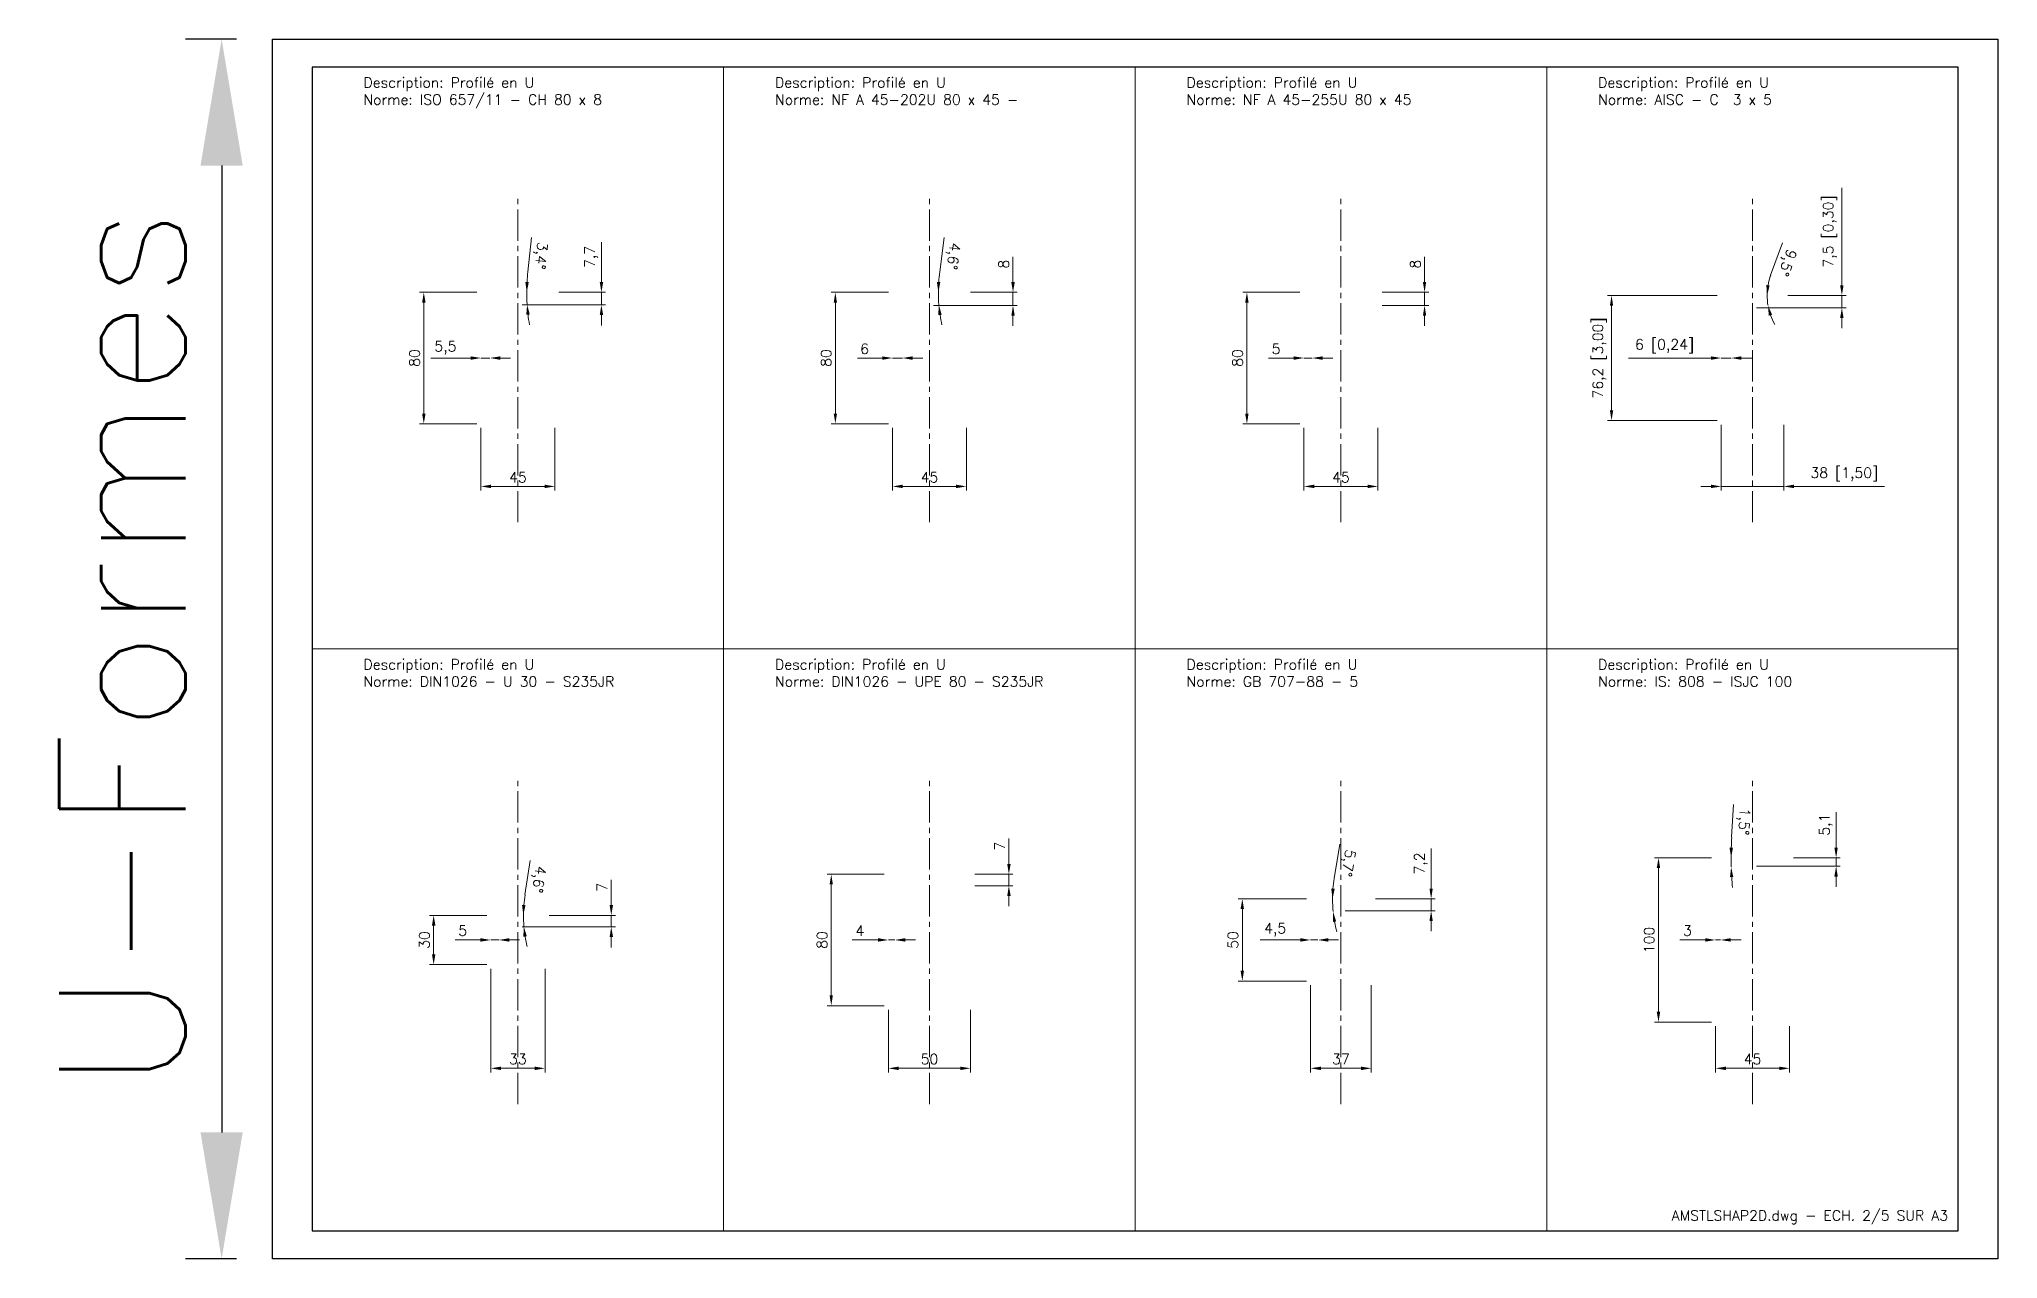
# Model space of a CAD drawing. Header units: millimetres. Extents: x -208 to 15225, y -440 to 4613.
# Drawn here: x -142 to 1050, y 742 to 1485 of the extents above; entities that cross this region are included whole.
import ezdxf
from ezdxf.enums import TextEntityAlignment as Align

# ---------------------------------------------------------------- set-up
doc = ezdxf.new("R2010")
doc.units = ezdxf.units.MM
doc.linetypes.add('AXES2', pattern=[28.575, 19.05, -3.175, 3.175, -3.175])
doc.layers.get('Defpoints').update_dxf_attribs({"color": 41})
for name, color, linetype, lineweight in [('AXE', 2, 'AXES2', 18), ('COTE', 1, 'Continuous', 18), ('FIN', 1, 'Continuous', 18), ('TEXTE', 3, 'Continuous', 25)]:
    doc.layers.add(name, color=color, linetype=linetype, lineweight=lineweight)
doc.styles.get("Standard").update_dxf_attribs({"font": 'simplex.shx'})
doc.dimstyles.new('ALSTOM001', dxfattribs={"dimtxt": 3.5, "dimasz": 3.5, "dimexe": 1, "dimexo": 1, "dimgap": 1, "dimtad": 1, "dimrnd": 5e-09, "dimtxsty": 'Standard', "dimcen": 2.5, "dimclrd": 1, "dimclre": 1, "dimclrt": 3, "dimadec": 3, "dimazin": 2, "dimtm": 1e-09, "dimtfac": 1, "dimtmove": 0, "dimatfit": 0, "dimfxl": 1, "dimtolj": 1, "dimarcsym": 1})
doc.dimstyles.new('ALSTOM002_5SP', dxfattribs={"dimscale": 2.5, "dimtxt": 2.5, "dimasz": 2.5, "dimexe": 1, "dimexo": 1, "dimgap": 1, "dimtad": 1, "dimdec": 1, "dimtxsty": 'Standard', "dimcen": 2.5, "dimclrd": 1, "dimclre": 1, "dimclrt": 3, "dimadec": 1, "dimazin": 2, "dimtm": 1e-09, "dimtfac": 1, "dimtdec": 1, "dimtmove": 0, "dimatfit": 0, "dimfxl": 1, "dimtolj": 1, "dimtzin": 0, "dimlwd": 18, "dimlwe": 18, "dimarcsym": 1})
doc.dimstyles.new('ALSTOM002_5SP+ALTERN', dxfattribs={"dimscale": 2.5, "dimtxt": 2.5, "dimasz": 2.5, "dimexe": 1, "dimexo": 1, "dimgap": 1, "dimtad": 1, "dimdec": 1, "dimtxsty": 'Standard', "dimcen": 2.5, "dimclrd": 1, "dimclre": 1, "dimclrt": 3, "dimadec": 1, "dimazin": 2, "dimtm": 1e-09, "dimtfac": 1, "dimtdec": 1, "dimtmove": 0, "dimatfit": 0, "dimfxl": 1, "dimtolj": 1, "dimtzin": 0, "dimlwd": 18, "dimlwe": 18, "dimarcsym": 1})

msp = doc.modelspace()

# ---------------------------------------------------------------- texts
at = {"layer": 'TEXTE'}
msp.add_text('AMSTLSHAP2D.dwg - ECH. 2/5 SUR A3', height=6.25, dxfattribs=at).set_placement((1019.704, 765.754), align=Align.RIGHT)
at = {"layer": 'TEXTE', "char_height": 6.25, "width": 215.81551, "attachment_point": 1}
for s, insert in [('Description: Profilé en U\\PNorme: ISO 657/11 - CH 80 x 8', (55.296, 1461.746)), ('Description: Profilé en U\\PNorme: NF A 45-202U 80 x 45 -', (305.773, 1461.746)), ('Description: Profilé en U\\PNorme: NF A 45-255U 80 x 45', (556.25, 1461.746)), ('Description: Profilé en U\\PNorme: AISC - C  3 x 5', (806.727, 1461.746)), ('Description: Profilé en U\\PNorme: DIN1026 - U 30 - S235JR', (55.296, 1107.5)), ('Description: Profilé en U\\PNorme: DIN1026 - UPE 80 - S235JR', (305.773, 1107.5)), ('Description: Profilé en U\\PNorme: GB 707-88 - 5', (556.25, 1107.5)), ('Description: Profilé en U\\PNorme: IS: 808 - ISJC 100', (806.727, 1107.5))]:
    msp.add_mtext(s, dxfattribs=dict(at, insert=insert))

# ---------------------------------------------------------------- blocks, each defined once
blk = doc.blocks.new('A3LASER')
at = {"color": 1}
for points in [[(-420, 0), (-420, 297), (0, 297), (0, 0)], [(-410.38, 6.8), (-9.62, 6.8), (-9.62, 290.2), (-410.38, 290.2)]]:
    blk.add_lwpolyline(points, close=True, dxfattribs=at)
blk = doc.blocks.new('*D165')
at = {"layer": 'COTE', "color": 1, "lineweight": 18, "transparency": 16777216}
for p, q in [((124.3, 1330.9), (89.5, 1330.9)), ((92, 1257.1), (92, 1324.6)), ((124.3, 1250.9), (89.5, 1250.9))]:
    blk.add_line(p, q, dxfattribs=at)
at = {"layer": 'COTE', "color": 1, "transparency": 16777216}
for points in [[(91, 1324.6), (93.1, 1324.6), (92, 1330.9)], [(91, 1257.1), (93.1, 1257.1), (92, 1250.9)]]:
    blk.add_solid(points, dxfattribs=at)
at = {"layer": 'Defpoints', "color": 0, "transparency": 16777216}
for p in [(92, 1330.9), (126.8, 1330.9), (126.8, 1250.9)]:
    blk.add_point(p, dxfattribs=at)
at = {"layer": 'COTE', "color": 3, "transparency": 16777216, "insert": (86.4, 1290.9), "char_height": 6.25, "attachment_point": 5, "rotation": 90}
blk.add_mtext('\\A1;80', dxfattribs=at)
blk = doc.blocks.new('*D166')
at = {"layer": 'COTE', "color": 1, "lineweight": 18, "transparency": 16777216}
for p, q in [((126.8, 1248.4), (126.8, 1210.2)), ((171.8, 1248.4), (171.8, 1210.2)), ((133, 1212.7), (165.5, 1212.7))]:
    blk.add_line(p, q, dxfattribs=at)
at = {"layer": 'COTE', "color": 1, "transparency": 16777216}
for points in [[(133, 1213.8), (133, 1211.7), (126.8, 1212.7)], [(165.5, 1213.8), (165.5, 1211.7), (171.8, 1212.7)]]:
    blk.add_solid(points, dxfattribs=at)
at = {"layer": 'Defpoints', "color": 0, "transparency": 16777216}
for p in [(126.8, 1250.9), (171.8, 1250.9), (171.8, 1212.7)]:
    blk.add_point(p, dxfattribs=at)
at = {"layer": 'COTE', "color": 3, "transparency": 16777216, "insert": (149.3, 1218.3), "char_height": 6.25, "attachment_point": 5}
blk.add_mtext('\\A1;45', dxfattribs=at)
blk = doc.blocks.new('*D167')
at = {"layer": 'COTE', "color": 1, "lineweight": 18, "transparency": 16777216}
for p, q in [((120.5, 1290.9), (96.2, 1290.9)), ((132.3, 1290.9), (126.8, 1290.9)), ((138.5, 1290.9), (144.8, 1290.9))]:
    blk.add_line(p, q, dxfattribs=at)
at = {"layer": 'COTE', "color": 1, "transparency": 16777216}
for points in [[(120.5, 1291.9), (120.5, 1289.8), (126.8, 1290.9)], [(138.5, 1291.9), (138.5, 1289.8), (132.3, 1290.9)]]:
    blk.add_solid(points, dxfattribs=at)
at = {"layer": 'Defpoints', "color": 0, "transparency": 16777216}
for p in [(126.8, 1290.9), (126.8, 1290.9), (132.3, 1290.9)]:
    blk.add_point(p, dxfattribs=at)
at = {"layer": 'COTE', "color": 3, "transparency": 16777216, "insert": (105.2, 1297.1), "char_height": 6.25, "attachment_point": 5}
blk.add_mtext('\\A1;5,5', dxfattribs=at)
blk = doc.blocks.new('*D168')
at = {"layer": 'COTE', "color": 1, "lineweight": 18, "transparency": 16777216}
for p, q in [((200.1, 1337.1), (200.1, 1361.5)), ((151.8, 1323.2), (202.6, 1323.2)), ((174.3, 1330.9), (202.6, 1330.9)), ((200.1, 1323.2), (200.1, 1330.9)), ((200.1, 1317), (200.1, 1310.7))]:
    blk.add_line(p, q, dxfattribs=at)
at = {"layer": 'COTE', "color": 1, "transparency": 16777216}
for points in [[(199.1, 1337.1), (201.2, 1337.1), (200.1, 1330.9)], [(199.1, 1317), (201.2, 1317), (200.1, 1323.2)]]:
    blk.add_solid(points, dxfattribs=at)
at = {"layer": 'Defpoints', "color": 0, "transparency": 16777216}
for p in [(149.3, 1323.2), (171.8, 1330.9), (200.1, 1330.9)]:
    blk.add_point(p, dxfattribs=at)
at = {"layer": 'COTE', "color": 3, "transparency": 16777216, "insert": (193.9, 1352.4), "char_height": 6.25, "attachment_point": 5, "rotation": 90}
blk.add_mtext('\\A1;7,7', dxfattribs=at)
blk = doc.blocks.new('*D169')
at = {"layer": 'COTE', "color": 1, "lineweight": 18, "transparency": 16777216}
blk.add_line((155.4, 1343.4), (157.5, 1364.3), dxfattribs=at)
for start, end in [(174.1424, 180), (174.1443, 177.0721), (180, 183.4336), (186.3615, 189.2893)]:
    blk.add_arc((277, 1330.9), 122.3, start, end, dxfattribs=at)
at = {"layer": 'COTE', "color": 1, "transparency": 16777216}
for points in [[(155.9, 1337.1), (153.8, 1337.1), (154.7, 1330.9)], [(154.4, 1317.2), (156.5, 1317.4), (154.9, 1323.5)]]:
    blk.add_solid(points, dxfattribs=at)
at = {"layer": 'Defpoints', "color": 0, "transparency": 16777216}
for p in [(126.8, 1330.9), (154.8, 1326), (168, 1324.3), (171.8, 1330.9), (139.8, 1322.6)]:
    blk.add_point(p, dxfattribs=at)
at = {"layer": 'COTE', "color": 3, "transparency": 16777216, "insert": (162.6, 1353.2), "char_height": 6.25, "attachment_point": 5, "rotation": 264.1424}
blk.add_mtext('\\A1;3,4°', dxfattribs=at)
blk = doc.blocks.new('*D172')
at = {"layer": 'COTE', "color": 1, "lineweight": 18, "transparency": 16777216}
for p, q in [((374.8, 1330.9), (340, 1330.9)), ((342.5, 1257.1), (342.5, 1324.6)), ((374.8, 1250.9), (340, 1250.9))]:
    blk.add_line(p, q, dxfattribs=at)
at = {"layer": 'COTE', "color": 1, "transparency": 16777216}
for points in [[(341.5, 1324.6), (343.5, 1324.6), (342.5, 1330.9)], [(341.5, 1257.1), (343.5, 1257.1), (342.5, 1250.9)]]:
    blk.add_solid(points, dxfattribs=at)
at = {"layer": 'Defpoints', "color": 0, "transparency": 16777216}
for p in [(342.5, 1330.9), (377.3, 1330.9), (377.3, 1250.9)]:
    blk.add_point(p, dxfattribs=at)
at = {"layer": 'COTE', "color": 3, "transparency": 16777216, "insert": (336.9, 1290.9), "char_height": 6.25, "attachment_point": 5, "rotation": 90}
blk.add_mtext('\\A1;80', dxfattribs=at)
blk = doc.blocks.new('*D173')
at = {"layer": 'COTE', "color": 1, "lineweight": 18, "transparency": 16777216}
for p, q in [((377.3, 1248.4), (377.3, 1210.2)), ((422.3, 1248.4), (422.3, 1210.2)), ((383.5, 1212.7), (416, 1212.7))]:
    blk.add_line(p, q, dxfattribs=at)
at = {"layer": 'COTE', "color": 1, "transparency": 16777216}
for points in [[(383.5, 1213.8), (383.5, 1211.7), (377.3, 1212.7)], [(416, 1213.8), (416, 1211.7), (422.3, 1212.7)]]:
    blk.add_solid(points, dxfattribs=at)
at = {"layer": 'Defpoints', "color": 0, "transparency": 16777216}
for p in [(377.3, 1250.9), (422.3, 1250.9), (422.3, 1212.7)]:
    blk.add_point(p, dxfattribs=at)
at = {"layer": 'COTE', "color": 3, "transparency": 16777216, "insert": (399.8, 1218.3), "char_height": 6.25, "attachment_point": 5}
blk.add_mtext('\\A1;45', dxfattribs=at)
blk = doc.blocks.new('*D174')
at = {"layer": 'COTE', "color": 1, "lineweight": 18, "transparency": 16777216}
for p, q in [((371, 1290.9), (355.9, 1290.9)), ((383.3, 1290.9), (377.3, 1290.9)), ((389.5, 1290.9), (395.8, 1290.9))]:
    blk.add_line(p, q, dxfattribs=at)
at = {"layer": 'COTE', "color": 1, "transparency": 16777216}
for points in [[(371, 1291.9), (371, 1289.8), (377.3, 1290.9)], [(389.5, 1291.9), (389.5, 1289.8), (383.3, 1290.9)]]:
    blk.add_solid(points, dxfattribs=at)
at = {"layer": 'Defpoints', "color": 0, "transparency": 16777216}
for p in [(377.3, 1290.9), (377.3, 1290.9), (383.3, 1290.9)]:
    blk.add_point(p, dxfattribs=at)
at = {"layer": 'COTE', "color": 3, "transparency": 16777216, "insert": (360.3, 1296.5), "char_height": 6.25, "attachment_point": 5}
blk.add_mtext('\\A1;6', dxfattribs=at)
blk = doc.blocks.new('*D170')
at = {"layer": 'COTE', "color": 1, "lineweight": 18, "transparency": 16777216}
for p, q in [((450.6, 1337.1), (450.6, 1352.5)), ((424.8, 1330.9), (453.1, 1330.9)), ((450.6, 1322.9), (450.6, 1330.9)), ((402.3, 1322.9), (453.1, 1322.9)), ((450.6, 1316.6), (450.6, 1310.4))]:
    blk.add_line(p, q, dxfattribs=at)
at = {"layer": 'COTE', "color": 1, "transparency": 16777216}
for points in [[(449.6, 1337.1), (451.7, 1337.1), (450.6, 1330.9)], [(449.6, 1316.6), (451.7, 1316.6), (450.6, 1322.9)]]:
    blk.add_solid(points, dxfattribs=at)
at = {"layer": 'Defpoints', "color": 0, "transparency": 16777216}
for p in [(422.3, 1330.9), (450.6, 1330.9), (399.8, 1322.9)]:
    blk.add_point(p, dxfattribs=at)
at = {"layer": 'COTE', "color": 3, "transparency": 16777216, "insert": (445, 1348), "char_height": 6.25, "attachment_point": 5, "rotation": 90}
blk.add_mtext('\\A1;8', dxfattribs=at)
blk = doc.blocks.new('*D171')
at = {"layer": 'COTE', "color": 1, "lineweight": 18, "transparency": 16777216}
blk.add_line((406, 1343.3), (408.8, 1364.2), dxfattribs=at)
for start, end in [(172.4236, 180), (172.4278, 176.2139), (180, 184.5739), (188.36, 192.1461)]:
    blk.add_arc((499.8, 1330.9), 94.6, start, end, dxfattribs=at)
at = {"layer": 'COTE', "color": 1, "transparency": 16777216}
for points in [[(406.4, 1337.1), (404.3, 1337.2), (405.2, 1330.9)], [(405.1, 1317), (407.2, 1317.2), (405.5, 1323.3)]]:
    blk.add_solid(points, dxfattribs=at)
at = {"layer": 'Defpoints', "color": 0, "transparency": 16777216}
for p in [(377.3, 1330.9), (405.3, 1325.8), (418.6, 1324.4), (422.3, 1330.9), (390.6, 1322.1)]:
    blk.add_point(p, dxfattribs=at)
at = {"layer": 'COTE', "color": 3, "transparency": 16777216, "insert": (413.5, 1353), "char_height": 6.25, "attachment_point": 5, "rotation": 262.4236}
blk.add_mtext('\\A1;4,6°', dxfattribs=at)
blk = doc.blocks.new('*D175')
at = {"layer": 'COTE', "color": 1, "lineweight": 18, "transparency": 16777216}
for p, q in [((625.2, 1330.9), (590.5, 1330.9)), ((593, 1257.1), (593, 1324.6)), ((625.2, 1250.9), (590.5, 1250.9))]:
    blk.add_line(p, q, dxfattribs=at)
at = {"layer": 'COTE', "color": 1, "transparency": 16777216}
for points in [[(591.9, 1324.6), (594, 1324.6), (593, 1330.9)], [(591.9, 1257.1), (594, 1257.1), (593, 1250.9)]]:
    blk.add_solid(points, dxfattribs=at)
at = {"layer": 'Defpoints', "color": 0, "transparency": 16777216}
for p in [(593, 1330.9), (627.7, 1330.9), (627.7, 1250.9)]:
    blk.add_point(p, dxfattribs=at)
at = {"layer": 'COTE', "color": 3, "transparency": 16777216, "insert": (587.3, 1290.9), "char_height": 6.25, "attachment_point": 5, "rotation": 90}
blk.add_mtext('\\A1;80', dxfattribs=at)
blk = doc.blocks.new('*D176')
at = {"layer": 'COTE', "color": 1, "lineweight": 18, "transparency": 16777216}
for p, q in [((627.7, 1248.4), (627.7, 1210.2)), ((672.7, 1248.4), (672.7, 1210.2)), ((634, 1212.7), (666.5, 1212.7))]:
    blk.add_line(p, q, dxfattribs=at)
at = {"layer": 'COTE', "color": 1, "transparency": 16777216}
for points in [[(634, 1213.8), (634, 1211.7), (627.7, 1212.7)], [(666.5, 1213.8), (666.5, 1211.7), (672.7, 1212.7)]]:
    blk.add_solid(points, dxfattribs=at)
at = {"layer": 'Defpoints', "color": 0, "transparency": 16777216}
for p in [(627.7, 1250.9), (672.7, 1250.9), (672.7, 1212.7)]:
    blk.add_point(p, dxfattribs=at)
at = {"layer": 'COTE', "color": 3, "transparency": 16777216, "insert": (650.2, 1218.3), "char_height": 6.25, "attachment_point": 5}
blk.add_mtext('\\A1;45', dxfattribs=at)
blk = doc.blocks.new('*D177')
at = {"layer": 'COTE', "color": 1, "lineweight": 18, "transparency": 16777216}
for p, q in [((621.5, 1290.9), (606.1, 1290.9)), ((632.7, 1290.9), (627.7, 1290.9)), ((639, 1290.9), (645.2, 1290.9))]:
    blk.add_line(p, q, dxfattribs=at)
at = {"layer": 'COTE', "color": 1, "transparency": 16777216}
for points in [[(621.5, 1291.9), (621.5, 1289.8), (627.7, 1290.9)], [(639, 1291.9), (639, 1289.8), (632.7, 1290.9)]]:
    blk.add_solid(points, dxfattribs=at)
at = {"layer": 'Defpoints', "color": 0, "transparency": 16777216}
for p in [(627.7, 1290.9), (627.7, 1290.9), (632.7, 1290.9)]:
    blk.add_point(p, dxfattribs=at)
at = {"layer": 'COTE', "color": 3, "transparency": 16777216, "insert": (610.7, 1296.5), "char_height": 6.25, "attachment_point": 5}
blk.add_mtext('\\A1;5', dxfattribs=at)
blk = doc.blocks.new('*D178')
at = {"layer": 'COTE', "color": 1, "lineweight": 18, "transparency": 16777216}
for p, q in [((701.1, 1337.1), (701.1, 1352.5)), ((675.2, 1330.9), (703.6, 1330.9)), ((701.1, 1322.9), (701.1, 1330.9)), ((675.2, 1322.9), (703.6, 1322.9)), ((701.1, 1316.6), (701.1, 1310.4))]:
    blk.add_line(p, q, dxfattribs=at)
at = {"layer": 'COTE', "color": 1, "transparency": 16777216}
for points in [[(700.1, 1337.1), (702.1, 1337.1), (701.1, 1330.9)], [(700.1, 1316.6), (702.1, 1316.6), (701.1, 1322.9)]]:
    blk.add_solid(points, dxfattribs=at)
at = {"layer": 'Defpoints', "color": 0, "transparency": 16777216}
for p in [(672.7, 1330.9), (701.1, 1330.9), (672.7, 1322.9)]:
    blk.add_point(p, dxfattribs=at)
at = {"layer": 'COTE', "color": 3, "transparency": 16777216, "insert": (695.5, 1348), "char_height": 6.25, "attachment_point": 5, "rotation": 90}
blk.add_mtext('\\A1;8', dxfattribs=at)
blk = doc.blocks.new('*D179')
at = {"layer": 'COTE', "color": 1, "lineweight": 18, "transparency": 16777216}
for p, q in [((879.2, 1329), (812.4, 1329)), ((814.9, 1259), (814.9, 1322.7)), ((879.2, 1252.8), (812.4, 1252.8))]:
    blk.add_line(p, q, dxfattribs=at)
at = {"layer": 'COTE', "color": 1, "transparency": 16777216}
for points in [[(813.9, 1322.7), (815.9, 1322.7), (814.9, 1329)], [(813.9, 1259), (815.9, 1259), (814.9, 1252.8)]]:
    blk.add_solid(points, dxfattribs=at)
at = {"layer": 'Defpoints', "color": 0, "transparency": 16777216}
for p in [(814.9, 1329), (881.7, 1329), (881.7, 1252.8)]:
    blk.add_point(p, dxfattribs=at)
at = {"layer": 'COTE', "color": 3, "transparency": 16777216, "insert": (807.6, 1290.9), "char_height": 6.25, "attachment_point": 5, "rotation": 90}
blk.add_mtext('\\A1;76,2 [3,00]', dxfattribs=at)
blk = doc.blocks.new('*D180')
at = {"layer": 'COTE', "color": 1, "lineweight": 18, "transparency": 16777216}
for p, q in [((881.7, 1250.3), (881.7, 1210.2)), ((919.7, 1250.3), (919.7, 1210.2)), ((875.4, 1212.7), (869.2, 1212.7)), ((881.7, 1212.7), (919.7, 1212.7)), ((926, 1212.7), (981, 1212.7))]:
    blk.add_line(p, q, dxfattribs=at)
at = {"layer": 'COTE', "color": 1, "transparency": 16777216}
for points in [[(875.4, 1213.8), (875.4, 1211.7), (881.7, 1212.7)], [(926, 1213.8), (926, 1211.7), (919.7, 1212.7)]]:
    blk.add_solid(points, dxfattribs=at)
at = {"layer": 'Defpoints', "color": 0, "transparency": 16777216}
for p in [(881.7, 1252.8), (919.7, 1252.8), (919.7, 1212.7)]:
    blk.add_point(p, dxfattribs=at)
at = {"layer": 'COTE', "color": 3, "transparency": 16777216, "insert": (956.6, 1220), "char_height": 6.25, "attachment_point": 5}
blk.add_mtext('\\A1;38 [1,50]', dxfattribs=at)
blk = doc.blocks.new('*D181')
at = {"layer": 'COTE', "color": 1, "lineweight": 18, "transparency": 16777216}
for p, q in [((875.4, 1290.9), (825.2, 1290.9)), ((887.7, 1290.9), (881.7, 1290.9)), ((893.9, 1290.9), (900.2, 1290.9))]:
    blk.add_line(p, q, dxfattribs=at)
at = {"layer": 'COTE', "color": 1, "transparency": 16777216}
for points in [[(875.4, 1291.9), (875.4, 1289.8), (881.7, 1290.9)], [(893.9, 1291.9), (893.9, 1289.8), (887.7, 1290.9)]]:
    blk.add_solid(points, dxfattribs=at)
at = {"layer": 'Defpoints', "color": 0, "transparency": 16777216}
for p in [(881.7, 1290.9), (881.7, 1290.9), (887.7, 1290.9)]:
    blk.add_point(p, dxfattribs=at)
at = {"layer": 'COTE', "color": 3, "transparency": 16777216, "insert": (847.2, 1298.1), "char_height": 6.25, "attachment_point": 5}
blk.add_mtext('\\A1;6 [0,24]', dxfattribs=at)
blk = doc.blocks.new('*D182')
at = {"layer": 'COTE', "color": 1, "lineweight": 18, "transparency": 16777216}
for p, q in [((955.1, 1335.2), (955.1, 1394.4)), ((922.2, 1329), (957.6, 1329)), ((955.1, 1321.5), (955.1, 1329)), ((903.2, 1321.5), (957.6, 1321.5)), ((955.1, 1315.2), (955.1, 1309))]:
    blk.add_line(p, q, dxfattribs=at)
at = {"layer": 'COTE', "color": 1, "transparency": 16777216}
for points in [[(954, 1335.2), (956.1, 1335.2), (955.1, 1329)], [(954, 1315.2), (956.1, 1315.2), (955.1, 1321.5)]]:
    blk.add_solid(points, dxfattribs=at)
at = {"layer": 'Defpoints', "color": 0, "transparency": 16777216}
for p in [(919.7, 1329), (955.1, 1329), (900.7, 1321.5)]:
    blk.add_point(p, dxfattribs=at)
at = {"layer": 'COTE', "color": 3, "transparency": 16777216, "insert": (947.8, 1367.9), "char_height": 6.25, "attachment_point": 5, "rotation": 90}
blk.add_mtext('\\A1;7,5 [0,30]', dxfattribs=at)
blk = doc.blocks.new('*D183')
at = {"layer": 'COTE', "color": 1, "lineweight": 18, "transparency": 16777216}
blk.add_line((911.7, 1341.3), (918.9, 1361.1), dxfattribs=at)
for start, end in [(160.0736, 180), (160.1491, 170.0745), (180, 189.4623), (199.3878, 209.3132)]:
    blk.add_arc((945.7, 1329), 36.1, start, end, dxfattribs=at)
at = {"layer": 'COTE', "color": 1, "transparency": 16777216}
for points in [[(911.1, 1335.1), (909.1, 1335.3), (909.6, 1329)], [(910.6, 1316.7), (912.6, 1317.2), (910.1, 1323)]]:
    blk.add_solid(points, dxfattribs=at)
at = {"layer": 'Defpoints', "color": 0, "transparency": 16777216}
for p in [(881.7, 1329), (909.8, 1325), (918, 1324.4), (919.7, 1329), (894, 1320.4)]:
    blk.add_point(p, dxfattribs=at)
at = {"layer": 'COTE', "color": 3, "transparency": 16777216, "insert": (921.2, 1349.1), "char_height": 6.25, "attachment_point": 5, "rotation": 250.0736}
blk.add_mtext('\\A1;9,5°', dxfattribs=at)
blk = doc.blocks.new('*D185')
at = {"layer": 'COTE', "color": 1, "lineweight": 18, "transparency": 16777216}
for p, q in [((130.3, 951.6), (95.5, 951.6)), ((98, 927.9), (98, 945.4)), ((130.3, 921.6), (95.5, 921.6))]:
    blk.add_line(p, q, dxfattribs=at)
at = {"layer": 'COTE', "color": 1, "transparency": 16777216}
for points in [[(97, 945.4), (99.1, 945.4), (98, 951.6)], [(97, 927.9), (99.1, 927.9), (98, 921.6)]]:
    blk.add_solid(points, dxfattribs=at)
at = {"layer": 'Defpoints', "color": 0, "transparency": 16777216}
for p in [(98, 951.6), (132.8, 951.6), (132.8, 921.6)]:
    blk.add_point(p, dxfattribs=at)
at = {"layer": 'COTE', "color": 3, "transparency": 16777216, "insert": (92.4, 936.6), "char_height": 6.25, "attachment_point": 5, "rotation": 90}
blk.add_mtext('\\A1;30', dxfattribs=at)
blk = doc.blocks.new('*D186')
at = {"layer": 'COTE', "color": 1, "lineweight": 18, "transparency": 16777216}
for p, q in [((132.8, 919.1), (132.8, 856)), ((165.8, 919.1), (165.8, 856)), ((139, 858.5), (159.5, 858.5))]:
    blk.add_line(p, q, dxfattribs=at)
at = {"layer": 'COTE', "color": 1, "transparency": 16777216}
for points in [[(139, 859.5), (139, 857.4), (132.8, 858.5)], [(159.5, 859.5), (159.5, 857.4), (165.8, 858.5)]]:
    blk.add_solid(points, dxfattribs=at)
at = {"layer": 'Defpoints', "color": 0, "transparency": 16777216}
for p in [(132.8, 921.6), (165.8, 921.6), (165.8, 858.5)]:
    blk.add_point(p, dxfattribs=at)
at = {"layer": 'COTE', "color": 3, "transparency": 16777216, "insert": (149.3, 864.1), "char_height": 6.25, "attachment_point": 5}
blk.add_mtext('\\A1;33', dxfattribs=at)
blk = doc.blocks.new('*D187')
at = {"layer": 'COTE', "color": 1, "lineweight": 18, "transparency": 16777216}
for p, q in [((126.5, 936.6), (111.1, 936.6)), ((137.8, 936.6), (132.8, 936.6)), ((144, 936.6), (150.3, 936.6))]:
    blk.add_line(p, q, dxfattribs=at)
at = {"layer": 'COTE', "color": 1, "transparency": 16777216}
for points in [[(126.5, 937.7), (126.5, 935.6), (132.8, 936.6)], [(144, 937.7), (144, 935.6), (137.8, 936.6)]]:
    blk.add_solid(points, dxfattribs=at)
at = {"layer": 'Defpoints', "color": 0, "transparency": 16777216}
for p in [(132.8, 936.6), (132.8, 936.6), (137.8, 936.6)]:
    blk.add_point(p, dxfattribs=at)
at = {"layer": 'COTE', "color": 3, "transparency": 16777216, "insert": (115.7, 942.3), "char_height": 6.25, "attachment_point": 5}
blk.add_mtext('\\A1;5', dxfattribs=at)
blk = doc.blocks.new('*D184')
at = {"layer": 'COTE', "color": 1, "lineweight": 18, "transparency": 16777216}
for p, q in [((206.1, 957.9), (206.1, 973.3)), ((151.8, 944.6), (208.6, 944.6)), ((168.3, 951.6), (208.6, 951.6)), ((206.1, 944.6), (206.1, 951.6)), ((206.1, 938.4), (206.1, 932.1))]:
    blk.add_line(p, q, dxfattribs=at)
at = {"layer": 'COTE', "color": 1, "transparency": 16777216}
for points in [[(205.1, 957.9), (207.2, 957.9), (206.1, 951.6)], [(205.1, 938.4), (207.2, 938.4), (206.1, 944.6)]]:
    blk.add_solid(points, dxfattribs=at)
at = {"layer": 'Defpoints', "color": 0, "transparency": 16777216}
for p in [(149.3, 944.6), (165.8, 951.6), (206.1, 951.6)]:
    blk.add_point(p, dxfattribs=at)
at = {"layer": 'COTE', "color": 3, "transparency": 16777216, "insert": (200.5, 968.7), "char_height": 6.25, "attachment_point": 5, "rotation": 90}
blk.add_mtext('\\A1;7', dxfattribs=at)
blk = doc.blocks.new('*D188')
at = {"layer": 'COTE', "color": 1, "lineweight": 18, "transparency": 16777216}
blk.add_line((153.6, 964.1), (156.7, 984.9), dxfattribs=at)
for start, end in [(171.4809, 180), (171.4868, 175.7434), (180, 184.5739), (188.8305, 193.0871)]:
    blk.add_arc((236.8, 951.6), 84.1, start, end, dxfattribs=at)
at = {"layer": 'COTE', "color": 1, "transparency": 16777216}
for points in [[(153.9, 957.8), (151.8, 957.9), (152.6, 951.6)], [(152.6, 938.6), (154.7, 938.8), (152.9, 944.9)]]:
    blk.add_solid(points, dxfattribs=at)
at = {"layer": 'Defpoints', "color": 0, "transparency": 16777216}
for p in [(132.8, 951.6), (144.2, 944.2), (152.8, 947.2), (162.6, 945.7), (165.8, 951.6)]:
    blk.add_point(p, dxfattribs=at)
at = {"layer": 'COTE', "color": 3, "transparency": 16777216, "insert": (161.3, 973.6), "char_height": 6.25, "attachment_point": 5, "rotation": 261.4809}
blk.add_mtext('\\A1;4,6°', dxfattribs=at)
blk = doc.blocks.new('*D189')
at = {"layer": 'COTE', "color": 1, "lineweight": 18, "transparency": 16777216}
for p, q in [((372.3, 976.6), (337.5, 976.6)), ((340, 902.9), (340, 970.4)), ((372.3, 896.6), (337.5, 896.6))]:
    blk.add_line(p, q, dxfattribs=at)
at = {"layer": 'COTE', "color": 1, "transparency": 16777216}
for points in [[(339, 970.4), (341, 970.4), (340, 976.6)], [(339, 902.9), (341, 902.9), (340, 896.6)]]:
    blk.add_solid(points, dxfattribs=at)
at = {"layer": 'Defpoints', "color": 0, "transparency": 16777216}
for p in [(340, 976.6), (374.8, 976.6), (374.8, 896.6)]:
    blk.add_point(p, dxfattribs=at)
at = {"layer": 'COTE', "color": 3, "transparency": 16777216, "insert": (334.4, 936.6), "char_height": 6.25, "attachment_point": 5, "rotation": 90}
blk.add_mtext('\\A1;80', dxfattribs=at)
blk = doc.blocks.new('*D190')
at = {"layer": 'COTE', "color": 1, "lineweight": 18, "transparency": 16777216}
for p, q in [((374.8, 894.1), (374.8, 856)), ((424.8, 894.1), (424.8, 856)), ((381, 858.5), (418.5, 858.5))]:
    blk.add_line(p, q, dxfattribs=at)
at = {"layer": 'COTE', "color": 1, "transparency": 16777216}
for points in [[(381, 859.5), (381, 857.4), (374.8, 858.5)], [(418.5, 859.5), (418.5, 857.4), (424.8, 858.5)]]:
    blk.add_solid(points, dxfattribs=at)
at = {"layer": 'Defpoints', "color": 0, "transparency": 16777216}
for p in [(374.8, 896.6), (424.8, 896.6), (424.8, 858.5)]:
    blk.add_point(p, dxfattribs=at)
at = {"layer": 'COTE', "color": 3, "transparency": 16777216, "insert": (399.8, 864.1), "char_height": 6.25, "attachment_point": 5}
blk.add_mtext('\\A1;50', dxfattribs=at)
blk = doc.blocks.new('*D191')
at = {"layer": 'COTE', "color": 1, "lineweight": 18, "transparency": 16777216}
for p, q in [((368.5, 936.6), (352.8, 936.6)), ((378.8, 936.6), (374.8, 936.6)), ((385, 936.6), (391.3, 936.6))]:
    blk.add_line(p, q, dxfattribs=at)
at = {"layer": 'COTE', "color": 1, "transparency": 16777216}
for points in [[(368.5, 937.7), (368.5, 935.6), (374.8, 936.6)], [(385, 937.7), (385, 935.6), (378.8, 936.6)]]:
    blk.add_solid(points, dxfattribs=at)
at = {"layer": 'Defpoints', "color": 0, "transparency": 16777216}
for p in [(374.8, 936.6), (374.8, 936.6), (378.8, 936.6)]:
    blk.add_point(p, dxfattribs=at)
at = {"layer": 'COTE', "color": 3, "transparency": 16777216, "insert": (357.5, 942.3), "char_height": 6.25, "attachment_point": 5}
blk.add_mtext('\\A1;4', dxfattribs=at)
blk = doc.blocks.new('*D192')
at = {"layer": 'COTE', "color": 1, "lineweight": 18, "transparency": 16777216}
for p, q in [((448.1, 982.9), (448.1, 998.3)), ((427.3, 976.6), (450.6, 976.6)), ((427.3, 969.6), (450.6, 969.6)), ((448.1, 969.6), (448.1, 976.6)), ((448.1, 963.4), (448.1, 957.1))]:
    blk.add_line(p, q, dxfattribs=at)
at = {"layer": 'COTE', "color": 1, "transparency": 16777216}
for points in [[(447.1, 982.9), (449.2, 982.9), (448.1, 976.6)], [(447.1, 963.4), (449.2, 963.4), (448.1, 969.6)]]:
    blk.add_solid(points, dxfattribs=at)
at = {"layer": 'Defpoints', "color": 0, "transparency": 16777216}
for p in [(424.8, 976.6), (424.8, 969.6), (448.1, 976.6)]:
    blk.add_point(p, dxfattribs=at)
at = {"layer": 'COTE', "color": 3, "transparency": 16777216, "insert": (442.5, 993.7), "char_height": 6.25, "attachment_point": 5, "rotation": 90}
blk.add_mtext('\\A1;7', dxfattribs=at)
blk = doc.blocks.new('*D193')
at = {"layer": 'COTE', "color": 1, "lineweight": 18, "transparency": 16777216}
for p, q in [((629.2, 961.6), (587.7, 961.6)), ((590.2, 917.9), (590.2, 955.4)), ((629.2, 911.6), (587.7, 911.6))]:
    blk.add_line(p, q, dxfattribs=at)
at = {"layer": 'COTE', "color": 1, "transparency": 16777216}
for points in [[(589.1, 955.4), (591.2, 955.4), (590.2, 961.6)], [(589.1, 917.9), (591.2, 917.9), (590.2, 911.6)]]:
    blk.add_solid(points, dxfattribs=at)
at = {"layer": 'Defpoints', "color": 0, "transparency": 16777216}
for p in [(590.2, 961.6), (631.7, 961.6), (631.7, 911.6)]:
    blk.add_point(p, dxfattribs=at)
at = {"layer": 'COTE', "color": 3, "transparency": 16777216, "insert": (584.5, 936.6), "char_height": 6.25, "attachment_point": 5, "rotation": 90}
blk.add_mtext('\\A1;50', dxfattribs=at)
blk = doc.blocks.new('*D194')
at = {"layer": 'COTE', "color": 1, "lineweight": 18, "transparency": 16777216}
for p, q in [((631.7, 909.1), (631.7, 856)), ((668.7, 909.1), (668.7, 856)), ((638, 858.5), (662.5, 858.5))]:
    blk.add_line(p, q, dxfattribs=at)
at = {"layer": 'COTE', "color": 1, "transparency": 16777216}
for points in [[(638, 859.5), (638, 857.4), (631.7, 858.5)], [(662.5, 859.5), (662.5, 857.4), (668.7, 858.5)]]:
    blk.add_solid(points, dxfattribs=at)
at = {"layer": 'Defpoints', "color": 0, "transparency": 16777216}
for p in [(631.7, 911.6), (668.7, 911.6), (668.7, 858.5)]:
    blk.add_point(p, dxfattribs=at)
at = {"layer": 'COTE', "color": 3, "transparency": 16777216, "insert": (650.2, 864.1), "char_height": 6.25, "attachment_point": 5}
blk.add_mtext('\\A1;37', dxfattribs=at)
blk = doc.blocks.new('*D195')
at = {"layer": 'COTE', "color": 1, "lineweight": 18, "transparency": 16777216}
for p, q in [((625.5, 936.6), (601.1, 936.6)), ((636.2, 936.6), (631.7, 936.6)), ((642.5, 936.6), (648.7, 936.6))]:
    blk.add_line(p, q, dxfattribs=at)
at = {"layer": 'COTE', "color": 1, "transparency": 16777216}
for points in [[(625.5, 937.7), (625.5, 935.6), (631.7, 936.6)], [(642.5, 937.7), (642.5, 935.6), (636.2, 936.6)]]:
    blk.add_solid(points, dxfattribs=at)
at = {"layer": 'Defpoints', "color": 0, "transparency": 16777216}
for p in [(631.7, 936.6), (631.7, 936.6), (636.2, 936.6)]:
    blk.add_point(p, dxfattribs=at)
at = {"layer": 'COTE', "color": 3, "transparency": 16777216, "insert": (610.2, 942.8), "char_height": 6.25, "attachment_point": 5}
blk.add_mtext('\\A1;4,5', dxfattribs=at)
blk = doc.blocks.new('*D196')
at = {"layer": 'COTE', "color": 1, "lineweight": 18, "transparency": 16777216}
for p, q in [((705.1, 967.9), (705.1, 992.2)), ((652.7, 954.4), (707.6, 954.4)), ((671.2, 961.6), (707.6, 961.6)), ((705.1, 954.4), (705.1, 961.6)), ((705.1, 948.2), (705.1, 941.9))]:
    blk.add_line(p, q, dxfattribs=at)
at = {"layer": 'COTE', "color": 1, "transparency": 16777216}
for points in [[(704.1, 967.9), (706.1, 967.9), (705.1, 961.6)], [(704.1, 948.2), (706.1, 948.2), (705.1, 954.4)]]:
    blk.add_solid(points, dxfattribs=at)
at = {"layer": 'Defpoints', "color": 0, "transparency": 16777216}
for p in [(650.2, 954.4), (668.7, 961.6), (705.1, 961.6)]:
    blk.add_point(p, dxfattribs=at)
at = {"layer": 'COTE', "color": 3, "transparency": 16777216, "insert": (698.9, 983.2), "char_height": 6.25, "attachment_point": 5, "rotation": 90}
blk.add_mtext('\\A1;7,2', dxfattribs=at)
blk = doc.blocks.new('*D197')
at = {"layer": 'COTE', "color": 1, "lineweight": 18, "transparency": 16777216}
blk.add_line((646.1, 974.1), (649.5, 994.9), dxfattribs=at)
for start, end in [(170.7405, 180), (170.748, 175.374), (180, 185.7106), (190.3366, 194.9625)]:
    blk.add_arc((722.5, 961.6), 77.4, start, end, dxfattribs=at)
at = {"layer": 'COTE', "color": 1, "transparency": 16777216}
for points in [[(646.4, 967.8), (644.3, 967.9), (645.1, 961.6)], [(645.3, 947.6), (647.3, 947.9), (645.4, 953.9)]]:
    blk.add_solid(points, dxfattribs=at)
at = {"layer": 'Defpoints', "color": 0, "transparency": 16777216}
for p in [(631.7, 961.6), (645.2, 956.5), (665.6, 955.9), (668.7, 961.6), (642.5, 953.6)]:
    blk.add_point(p, dxfattribs=at)
at = {"layer": 'COTE', "color": 3, "transparency": 16777216, "insert": (653.9, 983.5), "char_height": 6.25, "attachment_point": 5, "rotation": 260.7405}
blk.add_mtext('\\A1;5,7°', dxfattribs=at)
blk = doc.blocks.new('*D198')
at = {"layer": 'COTE', "color": 1, "lineweight": 18, "transparency": 16777216}
for p, q in [((875.7, 986.6), (841, 986.6)), ((843.5, 892.9), (843.5, 980.4)), ((875.7, 886.6), (841, 886.6))]:
    blk.add_line(p, q, dxfattribs=at)
at = {"layer": 'COTE', "color": 1, "transparency": 16777216}
for points in [[(842.4, 980.4), (844.5, 980.4), (843.5, 986.6)], [(842.4, 892.9), (844.5, 892.9), (843.5, 886.6)]]:
    blk.add_solid(points, dxfattribs=at)
at = {"layer": 'Defpoints', "color": 0, "transparency": 16777216}
for p in [(843.5, 986.6), (878.2, 986.6), (878.2, 886.6)]:
    blk.add_point(p, dxfattribs=at)
at = {"layer": 'COTE', "color": 3, "transparency": 16777216, "insert": (837.8, 936.6), "char_height": 6.25, "attachment_point": 5, "rotation": 90}
blk.add_mtext('\\A1;100', dxfattribs=at)
blk = doc.blocks.new('*D199')
at = {"layer": 'COTE', "color": 1, "lineweight": 18, "transparency": 16777216}
for p, q in [((878.2, 884.1), (878.2, 856)), ((923.2, 884.1), (923.2, 856)), ((884.5, 858.5), (917, 858.5))]:
    blk.add_line(p, q, dxfattribs=at)
at = {"layer": 'COTE', "color": 1, "transparency": 16777216}
for points in [[(884.5, 859.5), (884.5, 857.4), (878.2, 858.5)], [(917, 859.5), (917, 857.4), (923.2, 858.5)]]:
    blk.add_solid(points, dxfattribs=at)
at = {"layer": 'Defpoints', "color": 0, "transparency": 16777216}
for p in [(878.2, 886.6), (923.2, 886.6), (923.2, 858.5)]:
    blk.add_point(p, dxfattribs=at)
at = {"layer": 'COTE', "color": 3, "transparency": 16777216, "insert": (900.7, 864.1), "char_height": 6.25, "attachment_point": 5}
blk.add_mtext('\\A1;45', dxfattribs=at)
blk = doc.blocks.new('*D200')
at = {"layer": 'COTE', "color": 1, "lineweight": 18, "transparency": 16777216}
for p, q in [((872, 936.6), (856.5, 936.6)), ((881.2, 936.6), (878.2, 936.6)), ((887.5, 936.6), (893.7, 936.6))]:
    blk.add_line(p, q, dxfattribs=at)
at = {"layer": 'COTE', "color": 1, "transparency": 16777216}
for points in [[(872, 937.7), (872, 935.6), (878.2, 936.6)], [(887.5, 937.7), (887.5, 935.6), (881.2, 936.6)]]:
    blk.add_solid(points, dxfattribs=at)
at = {"layer": 'Defpoints', "color": 0, "transparency": 16777216}
for p in [(878.2, 936.6), (878.2, 936.6), (881.2, 936.6)]:
    blk.add_point(p, dxfattribs=at)
at = {"layer": 'COTE', "color": 3, "transparency": 16777216, "insert": (861.1, 942.3), "char_height": 6.25, "attachment_point": 5}
blk.add_mtext('\\A1;3', dxfattribs=at)
blk = doc.blocks.new('*D201')
at = {"layer": 'COTE', "color": 1, "lineweight": 18, "transparency": 16777216}
for p, q in [((951.6, 992.9), (951.6, 1014.5)), ((903.2, 981.5), (954.1, 981.5)), ((925.7, 986.6), (954.1, 986.6)), ((951.6, 981.5), (951.6, 986.6)), ((951.6, 975.2), (951.6, 969))]:
    blk.add_line(p, q, dxfattribs=at)
at = {"layer": 'COTE', "color": 1, "transparency": 16777216}
for points in [[(950.5, 992.9), (952.6, 992.9), (951.6, 986.6)], [(950.5, 975.2), (952.6, 975.2), (951.6, 981.5)]]:
    blk.add_solid(points, dxfattribs=at)
at = {"layer": 'Defpoints', "color": 0, "transparency": 16777216}
for p in [(900.7, 981.5), (923.2, 986.6), (951.6, 986.6)]:
    blk.add_point(p, dxfattribs=at)
at = {"layer": 'COTE', "color": 3, "transparency": 16777216, "insert": (945.4, 1006.8), "char_height": 6.25, "attachment_point": 5, "rotation": 90}
blk.add_mtext('\\A1;5,1', dxfattribs=at)
blk = doc.blocks.new('*D202')
at = {"layer": 'COTE', "color": 1, "lineweight": 18, "transparency": 16777216}
blk.add_line((888, 999.1), (889.2, 1019), dxfattribs=at)
for start, end in [(176.5778, 180), (176.5782, 178.2891), (180, 181.5), (183.2109, 184.9218)]:
    blk.add_arc((1097, 986.6), 209.3, start, end, dxfattribs=at)
at = {"layer": 'COTE', "color": 1, "transparency": 16777216}
for points in [[(888.8, 992.9), (886.7, 992.9), (887.7, 986.6)], [(887, 974.9), (889, 974.9), (887.7, 981.1)]]:
    blk.add_solid(points, dxfattribs=at)
at = {"layer": 'Defpoints', "color": 0, "transparency": 16777216}
for p in [(878.2, 986.6), (887.1, 981.1), (887.7, 983), (921.3, 982), (923.2, 986.6)]:
    blk.add_point(p, dxfattribs=at)
at = {"layer": 'COTE', "color": 3, "transparency": 16777216, "insert": (894.8, 1008.7), "char_height": 6.25, "attachment_point": 5, "rotation": 266.5778}
blk.add_mtext('\\A1;1,5°', dxfattribs=at)
blk = doc.blocks.new('*D147')
at = {"layer": 'COTE', "color": 1, "lineweight": -2, "transparency": 16777216}
for p, q in [((-22, 1485), (-53, 1485)), ((-31, 1408), (-31, 819.5)), ((-22, 742.5), (-53, 742.5))]:
    blk.add_line(p, q, dxfattribs=at)
at = {"layer": 'COTE', "color": 1, "transparency": 16777216}
for points in [[(-43.9, 1408), (-18.2, 1408), (-31, 1485)], [(-43.9, 819.5), (-18.2, 819.5), (-31, 742.5)]]:
    blk.add_solid(points, dxfattribs=at)
at = {"layer": 'Defpoints', "color": 0, "transparency": 16777216}
for p in [(0, 1485), (-31, 742.5), (0, 742.5)]:
    blk.add_point(p, dxfattribs=at)
at = {"layer": 'COTE', "color": 3, "transparency": 16777216, "insert": (-91.5, 1113.8), "char_height": 77, "attachment_point": 5, "rotation": 90}
blk.add_mtext('\\A1;U-Formes', dxfattribs=at)

# ---------------------------------------------------------------- dimensions: what is measured, and where the dimension line sits
at = {"layer": 'COTE'}
dim = msp.add_linear_dim(base=(-31.042, 742.5), p1=(0, 1485), p2=(0, 742.5), angle=90, text='U-Formes', dimstyle='ALSTOM001', override={"dimscale": 22, "dimtoh": 1}, dxfattribs=at)
dim.commit()
dim.dimension.update_dxf_attribs({"geometry": '*D147', "text_midpoint": (-31.042, 1113.75), "dimtype": 160})
for base, p1, p2, dimstyle, picture, middle in [((955.051, 1328.973), (900.716, 1321.477), (919.74, 1328.973), 'ALSTOM002_5SP+ALTERN', '*D182', (947.789, 1367.931)), ((200.144, 1330.873), (149.284, 1323.208), (171.784, 1330.873), 'ALSTOM002_5SP', '*D168', (193.924, 1352.421)), ((450.621, 1330.873), (399.761, 1322.873), (422.261, 1330.873), 'ALSTOM002_5SP', '*D170', (444.996, 1347.956)), ((701.098, 1330.873), (672.739, 1322.873), (672.739, 1330.873), 'ALSTOM002_5SP', '*D178', (695.473, 1347.956)), ((92.019, 1330.873), (126.784, 1250.873), (126.784, 1330.873), 'ALSTOM002_5SP', '*D165', (86.394, 1290.873)), ((342.497, 1330.873), (377.261, 1250.873), (377.261, 1330.873), 'ALSTOM002_5SP', '*D172', (336.872, 1290.873)), ((592.974, 1330.873), (627.739, 1250.873), (627.739, 1330.873), 'ALSTOM002_5SP', '*D175', (587.349, 1290.873)), ((814.895, 1328.973), (881.691, 1252.773), (881.691, 1328.973), 'ALSTOM002_5SP+ALTERN', '*D179', (807.633, 1290.873)), ((951.576, 986.627), (900.716, 981.488), (923.216, 986.627), 'ALSTOM002_5SP', '*D201', (945.355, 1006.835)), ((448.121, 976.627), (424.761, 969.627), (424.761, 976.627), 'ALSTOM002_5SP', '*D192', (442.496, 993.71)), ((705.098, 961.627), (650.239, 954.402), (668.739, 961.627), 'ALSTOM002_5SP', '*D196', (698.878, 983.175)), ((843.451, 986.627), (878.216, 886.627), (878.216, 986.627), 'ALSTOM002_5SP', '*D198', (837.826, 936.627)), ((206.144, 951.627), (149.284, 944.627), (165.784, 951.627), 'ALSTOM002_5SP', '*D184', (200.519, 968.71)), ((339.997, 976.627), (374.761, 896.627), (374.761, 976.627), 'ALSTOM002_5SP', '*D189', (334.372, 936.627)), ((590.152, 961.627), (631.739, 911.627), (631.739, 961.627), 'ALSTOM002_5SP', '*D193', (584.527, 936.627)), ((98.019, 951.627), (132.784, 921.627), (132.784, 951.627), 'ALSTOM002_5SP', '*D185', (92.394, 936.627))]:
    dim = msp.add_linear_dim(base=base, p1=p1, p2=p2, angle=90, dimstyle=dimstyle, dxfattribs=at)
    dim.commit()
    dim.dimension.update_dxf_attribs({"geometry": picture, "text_midpoint": middle})
for base, line1, line2, dimstyle, picture, middle in [((154.811, 1325.987), ((126.784, 1330.873), (171.784, 1330.873)), ((168.024, 1324.332), (139.805, 1322.639)), 'ALSTOM002_5SP', '*D169', (162.615, 1353.203)), ((405.296, 1325.841), ((377.261, 1330.873), (422.261, 1330.873)), ((418.58, 1324.379), (390.623, 1322.142)), 'ALSTOM002_5SP', '*D171', (413.543, 1352.969)), ((909.789, 1325.004), ((881.691, 1328.973), (919.74, 1328.973)), ((918.042, 1324.364), (893.975, 1320.353)), 'ALSTOM002_5SP+ALTERN', '*D183', (921.172, 1349.07)), ((887.697, 982.974), ((878.216, 986.627), (923.216, 986.627)), ((921.268, 982.026), (887.059, 981.13)), 'ALSTOM002_5SP', '*D202', (894.841, 1008.673)), ((645.228, 956.486), ((631.739, 961.627), (668.739, 961.627)), ((665.587, 955.937), (642.542, 953.632)), 'ALSTOM002_5SP', '*D197', (653.901, 983.484)), ((152.756, 947.151), ((132.784, 951.627), (165.784, 951.627)), ((162.563, 945.689), (144.226, 944.222)), 'ALSTOM002_5SP', '*D188', (161.278, 973.59))]:
    dim = msp.add_angular_dim_2l(base=base, line1=line1, line2=line2, dimstyle=dimstyle, dxfattribs=at)
    dim.commit()
    dim.dimension.update_dxf_attribs({"geometry": picture, "text_midpoint": middle})
for base, p1, p2, dimstyle, picture, middle in [((126.784, 1290.873), (132.284, 1290.873), (126.784, 1290.873), 'ALSTOM002_5SP', '*D167', (105.237, 1297.093)), ((377.261, 1290.873), (383.261, 1290.873), (377.261, 1290.873), 'ALSTOM002_5SP', '*D174', (360.327, 1296.498)), ((627.739, 1290.873), (632.739, 1290.873), (627.739, 1290.873), 'ALSTOM002_5SP', '*D177', (610.655, 1296.498)), ((881.691, 1290.873), (887.691, 1290.873), (881.691, 1290.873), 'ALSTOM002_5SP+ALTERN', '*D181', (847.197, 1298.135)), ((919.74, 1212.711), (881.691, 1252.773), (919.74, 1252.773), 'ALSTOM002_5SP+ALTERN', '*D180', (956.615, 1219.973)), ((171.784, 1212.711), (126.784, 1250.873), (171.784, 1250.873), 'ALSTOM002_5SP', '*D166', (149.284, 1218.336)), ((422.261, 1212.711), (377.261, 1250.873), (422.261, 1250.873), 'ALSTOM002_5SP', '*D173', (399.761, 1218.336)), ((672.739, 1212.711), (627.739, 1250.873), (672.739, 1250.873), 'ALSTOM002_5SP', '*D176', (650.239, 1218.336)), ((132.784, 936.627), (137.784, 936.627), (132.784, 936.627), 'ALSTOM002_5SP', '*D187', (115.701, 942.252)), ((374.761, 936.627), (378.761, 936.627), (374.761, 936.627), 'ALSTOM002_5SP', '*D191', (357.529, 942.252)), ((631.739, 936.627), (636.239, 936.627), (631.739, 936.627), 'ALSTOM002_5SP', '*D195', (610.191, 942.847)), ((878.216, 936.627), (881.216, 936.627), (878.216, 936.627), 'ALSTOM002_5SP', '*D200', (861.132, 942.252)), ((165.784, 858.465), (132.784, 921.627), (165.784, 921.627), 'ALSTOM002_5SP', '*D186', (149.284, 864.09)), ((668.739, 858.465), (631.739, 911.627), (668.739, 911.627), 'ALSTOM002_5SP', '*D194', (650.239, 864.09)), ((424.761, 858.465), (374.761, 896.627), (424.761, 896.627), 'ALSTOM002_5SP', '*D190', (399.761, 864.09)), ((923.216, 858.465), (878.216, 886.627), (923.216, 886.627), 'ALSTOM002_5SP', '*D199', (900.716, 864.09))]:
    dim = msp.add_linear_dim(base=base, p1=p1, p2=p2, dimstyle=dimstyle, dxfattribs=at)
    dim.commit()
    dim.dimension.update_dxf_attribs({"geometry": picture, "text_midpoint": middle})

# ---------------------------------------------------------------- linework, layer by layer
at = {"layer": 'AXE'}
for p, q in [((149.284, 1190.873), (149.284, 1390.873)), ((399.761, 1190.873), (399.761, 1390.873)), ((650.239, 1190.873), (650.239, 1390.873)), ((900.716, 1190.873), (900.716, 1390.873)), ((149.284, 836.627), (149.284, 1036.627)), ((399.761, 836.627), (399.761, 1036.627)), ((650.239, 836.627), (650.239, 1036.627)), ((900.716, 836.627), (900.716, 1036.627))]:
    msp.add_line(p, q, dxfattribs=at)
at = {"layer": 'FIN'}
for p, q in [((274.523, 1467.996), (274.523, 759.504)), ((525, 1467.996), (525, 759.504)), ((775.477, 1467.996), (775.477, 759.504)), ((24.046, 1113.75), (1025.954, 1113.75))]:
    msp.add_line(p, q, dxfattribs=at)

# ---------------------------------------------------------------- block references
at = {"xscale": 2.5, "yscale": 2.5, "zscale": 2.5}
msp.add_blockref('A3LASER', (1050, 742.5), dxfattribs=at)

msp.set_redraw_order([(e.dxf.handle, doc.entitydb.next_handle()) for e in msp.query("TEXT MTEXT ATTDEF DIMENSION ARC_DIMENSION")])  # texts and dimensions are drawn at this point

doc.saveas('drawing.dxf')
